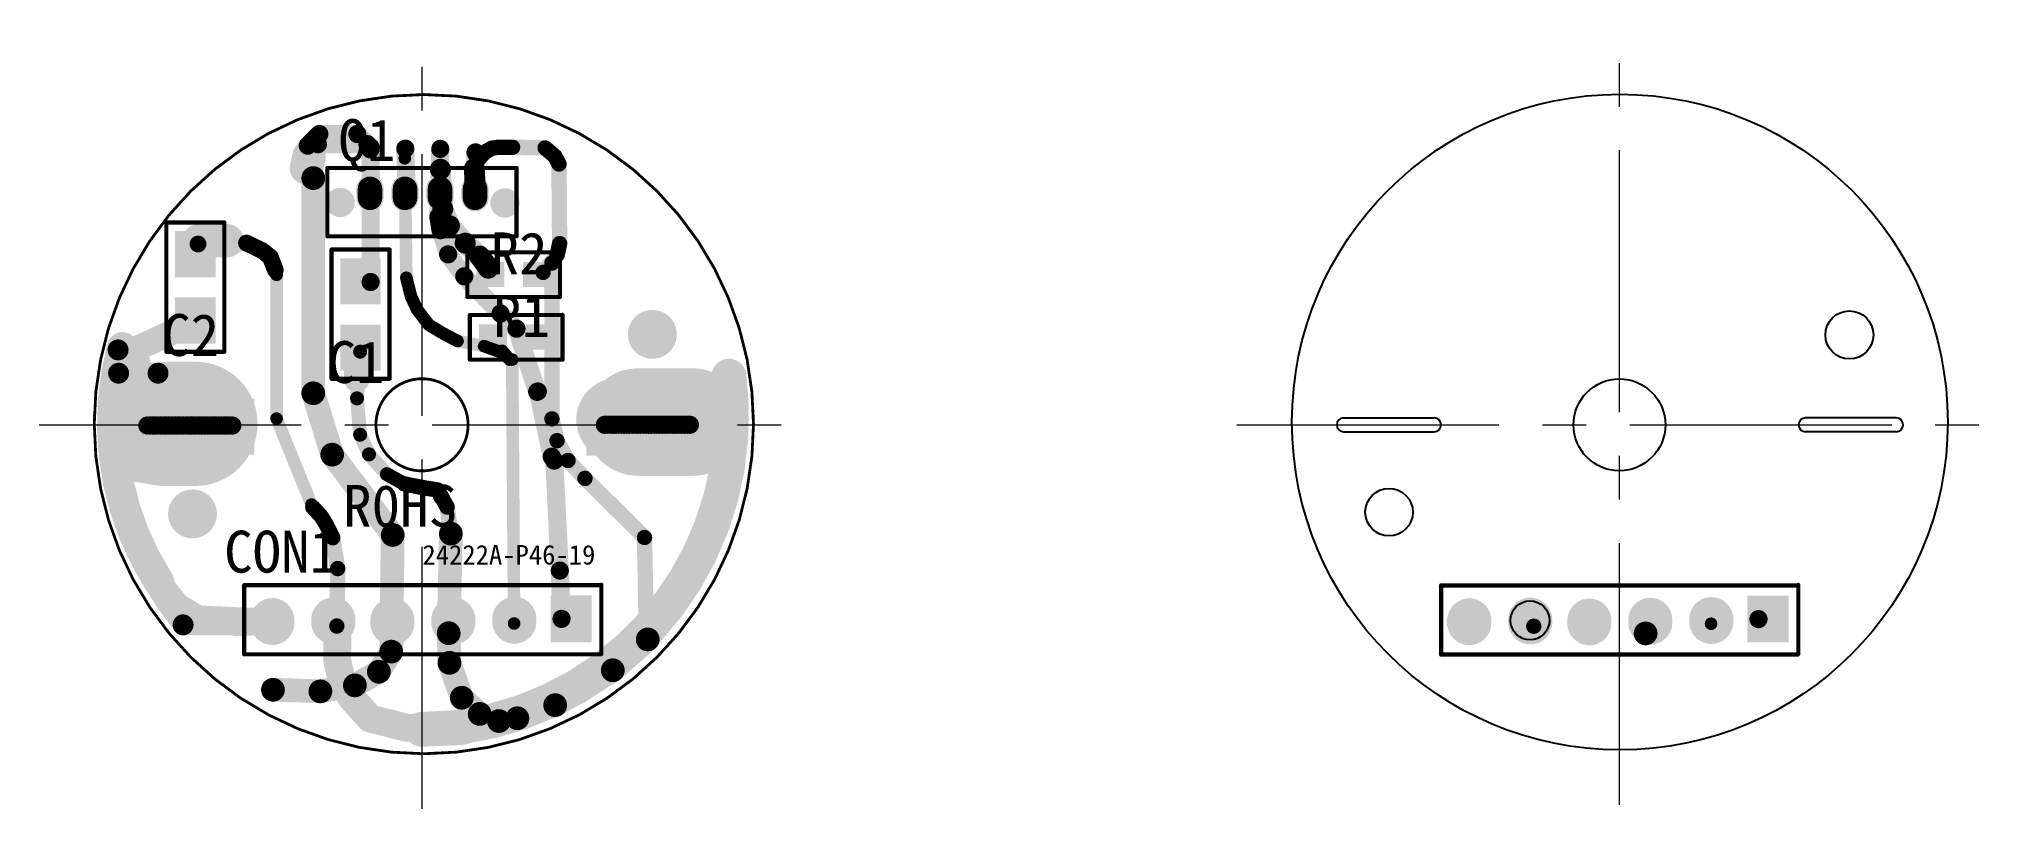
# Model space of a CAD drawing. Extents: x -1093 to 793, y -3218 to -1005.
# Drawn here: x -1092.9 to -1021.5, y -3217.8 to -3189.8 of the extents above; entities outside this region: 4.
import ezdxf

# ---------------------------------------------------------------- set-up
doc = ezdxf.new("R2010")
doc.units = 0
doc.linetypes.add('CENTER2', pattern=[28.575, 19.05, -3.175, 3.175, -3.175])
doc.layers.get('0').update_dxf_attribs({"linetype": 'CONTINUOUS'})
for name, color, linetype in [('BOTTOMLAYER', 5, 'CONTINUOUS'), ('BOTTOMSOLDER', 6, 'CONTINUOUS'), ('KEEPOUTLAYER', 6, 'CONTINUOUS'), ('MULTILAYER', 9, 'CONTINUOUS'), ('TOPLAYER', 1, 'CONTINUOUS'), ('TOPOVERLAY', 2, 'CONTINUOUS'), ('TOPPASTE', 8, 'CONTINUOUS'), ('TOPSOLDER', 216, 'CONTINUOUS')]:
    doc.layers.add(name, color=color, linetype=linetype)
doc.layers.add('cem', color=1, linetype='CENTER2', lineweight=9)
doc.layers.add('连续', color=7, linetype='CONTINUOUS', lineweight=25)
doc.styles.get("Standard").update_dxf_attribs({"font": 'SimSun.ttf', "height": 1})

msp = doc.modelspace()

# ---------------------------------------------------------------- texts
at = {"color": 7, "attachment_point": 1}
for s, insert, char_height, width in [('\\A1;', (-19.357, -1004.564), 3.5, 11.50452), ('\\A1;', (-19.576, -1009.446), 3.5, 11.50452), ('\\A1; ', (629.395, -2040.638), 1.25, 10.35489), ('\\A1; ', (792.778, -2065.637), 1.25, 10.35489)]:
    msp.add_mtext(s, dxfattribs=dict(at, insert=insert, char_height=char_height, width=width))
at = {"layer": 'TOPOVERLAY'}
for s, height, p in [('Q1', 1.524, (-1082.003, -3194.26)), ('R2', 1.524, (-1076.473, -3198.381)), ('R1', 1.524, (-1076.381, -3200.66)), ('C2', 1.524, (-1088.418, -3201.349)), ('C1', 1.524, (-1082.407, -3202.334)), ('R0HS', 1.524, (-1081.835, -3207.564)), ('CON1', 1.524, (-1086.164, -3209.229)), ('24222A-P46-19', 0.7112, (-1078.95, -3208.937))]:
    msp.add_text(s, height=height, dxfattribs=at).set_placement(p)

# ---------------------------------------------------------------- blocks, each defined once
blk = doc.blocks.new('R_96_1')
at = {"layer": 'TOPLAYER'}
for points in [[(-0.787, -0.686), (0.787, -0.686), (-0.787, 0.686), (0.787, 0.686)], [(1.626, -0.686), (3.2, -0.686), (1.626, 0.686), (3.2, 0.686)]]:
    blk.add_solid(points, dxfattribs=at)
at = {"layer": 'TOPOVERLAY', "const_width": 0.152}
for points in [[(-1.136, 1.053), (-1.136, -1.056)], [(-1.136, 1.053), (3.568, 1.053)], [(3.568, 1.053), (3.568, -1.056)], [(-1.136, -1.056), (3.568, -1.056)]]:
    blk.add_lwpolyline(points, dxfattribs=at)
at = {"layer": 'TOPOVERLAY', "const_width": 0.0762}
for points in [[(-1.174, 1.053, 1), (-1.098, 1.053, 1)], [(-1.174, 1.053, 1), (-1.098, 1.053, 1)], [(3.53, 1.053, 1), (3.606, 1.053, 1)], [(3.53, 1.053, 1), (3.606, 1.053, 1)], [(-1.174, -1.056, 1), (-1.098, -1.056, 1)], [(-1.174, -1.056, 1), (-1.098, -1.056, 1)], [(3.53, -1.056, 1), (3.606, -1.056, 1)], [(3.53, -1.056, 1), (3.606, -1.056, 1)]]:
    blk.add_lwpolyline(points, format="xyb", close=True, dxfattribs=at)
at = {"layer": 'TOPPASTE'}
for points in [[(-0.787, -0.686), (0.787, -0.686), (-0.787, 0.686), (0.787, 0.686)], [(1.626, -0.686), (3.2, -0.686), (1.626, 0.686), (3.2, 0.686)]]:
    blk.add_solid(points, dxfattribs=at)
at = {"layer": 'TOPSOLDER'}
for points in [[(-0.838, -0.737), (0.838, -0.737), (-0.838, 0.737), (0.838, 0.737)], [(1.575, -0.737), (3.251, -0.737), (1.575, 0.737), (3.251, 0.737)]]:
    blk.add_solid(points, dxfattribs=at)
blk = doc.blocks.new('R_66_2')
at = {"layer": 'TOPLAYER'}
for points in [[(-0.46, -0.409), (0.455, -0.409), (-0.46, 0.404), (0.455, 0.404)], [(1.236, -0.409), (2.15, -0.409), (1.236, 0.404), (2.15, 0.404)]]:
    blk.add_solid(points, dxfattribs=at)
at = {"layer": 'TOPOVERLAY', "const_width": 0.152}
for points in [[(-0.844, -0.822), (-0.844, 0.799)], [(-0.844, 0.799), (2.527, 0.799)], [(2.527, -0.822), (2.527, 0.805)], [(-0.844, -0.822), (2.527, -0.822)]]:
    blk.add_lwpolyline(points, dxfattribs=at)
at = {"layer": 'TOPOVERLAY', "const_width": 0.0762}
for points in [[(-0.882, 0.799, 1), (-0.806, 0.799, 1)], [(-0.882, 0.799, 1), (-0.806, 0.799, 1)], [(2.489, 0.805, 1), (2.565, 0.805, 1)], [(2.489, 0.799, 1), (2.565, 0.799, 1)], [(-0.882, -0.822, 1), (-0.806, -0.822, 1)], [(-0.882, -0.822, 1), (-0.806, -0.822, 1)], [(2.489, -0.822, 1), (2.565, -0.822, 1)], [(2.489, -0.822, 1), (2.565, -0.822, 1)]]:
    blk.add_lwpolyline(points, format="xyb", close=True, dxfattribs=at)
at = {"layer": 'TOPPASTE'}
for points in [[(-0.46, -0.409), (0.455, -0.409), (-0.46, 0.404), (0.455, 0.404)], [(1.236, -0.409), (2.15, -0.409), (1.236, 0.404), (2.15, 0.404)]]:
    blk.add_solid(points, dxfattribs=at)
at = {"layer": 'TOPSOLDER'}
for points in [[(-0.511, -0.46), (0.505, -0.46), (-0.511, 0.455), (0.505, 0.455)], [(1.185, -0.46), (2.201, -0.46), (1.185, 0.455), (2.201, 0.455)]]:
    blk.add_solid(points, dxfattribs=at)
blk = doc.blocks.new('101_3')
at = {"layer": 'BOTTOMSOLDER', "const_width": 1.602}
for points in [[(-0.377, 0.061), (-0.377, -0.039)], [(1.841, 0.086), (1.841, -0.014)], [(3.99, 0.055), (3.99, -0.045)], [(6.208, 0.081), (6.208, -0.019)], [(8.426, 0.106), (8.426, 0.006)]]:
    blk.add_lwpolyline(points, dxfattribs=at)
at = {"layer": 'BOTTOMSOLDER', "const_width": 0.801}
for points in [[(-0.777, 0.061, 1), (0.024, 0.061, 1)], [(-0.777, -0.039, 1), (0.024, -0.039, 1)], [(1.441, 0.086, 1), (2.241, 0.086, 1)], [(1.441, -0.014, 1), (2.241, -0.014, 1)], [(3.59, 0.055, 1), (4.39, 0.055, 1)], [(3.59, -0.045, 1), (4.39, -0.045, 1)], [(5.807, 0.081, 1), (6.608, 0.081, 1)], [(5.807, -0.019, 1), (6.608, -0.019, 1)], [(8.025, 0.106, 1), (8.826, 0.106, 1)], [(8.025, 0.006, 1), (8.826, 0.006, 1)]]:
    blk.add_lwpolyline(points, format="xyb", close=True, dxfattribs=at)
at = {"layer": 'BOTTOMSOLDER'}
blk.add_solid([(9.742, 0.96), (9.742, -0.742), (11.244, 0.96), (11.244, -0.742)], dxfattribs=at)
at = {"layer": 'MULTILAYER', "const_width": 1.5}
for points in [[(-0.377, 0.061), (-0.377, -0.039)], [(1.841, 0.086), (1.841, -0.014)], [(3.99, 0.055), (3.99, -0.045)], [(6.208, 0.081), (6.208, -0.019)], [(8.426, 0.106), (8.426, 0.006)]]:
    blk.add_lwpolyline(points, dxfattribs=at)
at = {"layer": 'MULTILAYER', "const_width": 0.75}
for points in [[(-0.752, 0.061, 1), (-0.002, 0.061, 1)], [(1.466, 0.086, 1), (2.216, 0.086, 1)], [(1.466, -0.014, 1), (2.216, -0.014, 1)], [(3.615, 0.055, 1), (4.365, 0.055, 1)], [(5.833, 0.081, 1), (6.583, 0.081, 1)], [(5.833, -0.019, 1), (6.583, -0.019, 1)], [(8.051, 0.106, 1), (8.801, 0.106, 1)], [(8.051, 0.006, 1), (8.801, 0.006, 1)], [(-0.752, -0.039, 1), (-0.002, -0.039, 1)], [(3.615, -0.045, 1), (4.365, -0.045, 1)]]:
    blk.add_lwpolyline(points, format="xyb", close=True, dxfattribs=at)
at = {"layer": 'MULTILAYER'}
blk.add_solid([(9.793, 0.909), (9.793, -0.691), (11.193, 0.909), (11.193, -0.691)], dxfattribs=at)
at = {"layer": 'TOPOVERLAY', "const_width": 0.152}
for points in [[(-1.4, -1.183), (-1.4, 1.331)], [(11.59, -1.162), (11.59, 1.352)]]:
    blk.add_lwpolyline(points, dxfattribs=at)
at = {"layer": 'TOPOVERLAY', "const_width": 0.0762}
for points in [[(-1.439, 1.331, 1), (-1.362, 1.331, 1)], [(11.552, 1.352, 1), (11.628, 1.352, 1)], [(-1.439, -1.183, 1), (-1.362, -1.183, 1)], [(11.552, -1.162, 1), (11.628, -1.162, 1)]]:
    blk.add_lwpolyline(points, format="xyb", close=True, dxfattribs=at)
at = {"layer": 'TOPSOLDER', "const_width": 1.602}
for points in [[(-0.377, 0.061), (-0.377, -0.039)], [(1.841, 0.086), (1.841, -0.014)], [(3.99, 0.055), (3.99, -0.045)], [(6.208, 0.081), (6.208, -0.019)], [(8.426, 0.106), (8.426, 0.006)]]:
    blk.add_lwpolyline(points, dxfattribs=at)
at = {"layer": 'TOPSOLDER', "const_width": 0.801}
for points in [[(-0.777, 0.061, 1), (0.024, 0.061, 1)], [(-0.777, -0.039, 1), (0.024, -0.039, 1)], [(1.441, 0.086, 1), (2.241, 0.086, 1)], [(1.441, -0.014, 1), (2.241, -0.014, 1)], [(3.59, 0.055, 1), (4.39, 0.055, 1)], [(3.59, -0.045, 1), (4.39, -0.045, 1)], [(5.807, 0.081, 1), (6.608, 0.081, 1)], [(5.807, -0.019, 1), (6.608, -0.019, 1)], [(8.025, 0.106, 1), (8.826, 0.106, 1)], [(8.025, 0.006, 1), (8.826, 0.006, 1)]]:
    blk.add_lwpolyline(points, format="xyb", close=True, dxfattribs=at)
at = {"layer": 'TOPSOLDER'}
blk.add_solid([(9.742, 0.96), (9.742, -0.742), (11.244, 0.96), (11.244, -0.742)], dxfattribs=at)
blk = doc.blocks.new('R_66_4')
at = {"layer": 'TOPLAYER'}
for points in [[(-0.46, -0.409), (0.455, -0.409), (-0.46, 0.404), (0.455, 0.404)], [(1.236, -0.409), (2.151, -0.409), (1.236, 0.404), (2.151, 0.404)]]:
    blk.add_solid(points, dxfattribs=at)
at = {"layer": 'TOPOVERLAY', "const_width": 0.152}
for points in [[(-0.844, -0.822), (-0.844, 0.799)], [(-0.844, 0.799), (2.527, 0.799)], [(2.527, -0.822), (2.527, 0.805)], [(-0.844, -0.822), (2.527, -0.822)]]:
    blk.add_lwpolyline(points, dxfattribs=at)
at = {"layer": 'TOPOVERLAY', "const_width": 0.0762}
for points in [[(-0.882, 0.799, 1), (-0.806, 0.799, 1)], [(-0.882, 0.799, 1), (-0.806, 0.799, 1)], [(2.489, 0.805, 1), (2.565, 0.805, 1)], [(2.489, 0.799, 1), (2.565, 0.799, 1)], [(-0.882, -0.822, 1), (-0.806, -0.822, 1)], [(-0.882, -0.822, 1), (-0.806, -0.822, 1)], [(2.489, -0.822, 1), (2.565, -0.822, 1)], [(2.489, -0.822, 1), (2.565, -0.822, 1)]]:
    blk.add_lwpolyline(points, format="xyb", close=True, dxfattribs=at)
at = {"layer": 'TOPPASTE'}
for points in [[(-0.46, -0.409), (0.455, -0.409), (-0.46, 0.404), (0.455, 0.404)], [(1.236, -0.409), (2.151, -0.409), (1.236, 0.404), (2.151, 0.404)]]:
    blk.add_solid(points, dxfattribs=at)
at = {"layer": 'TOPSOLDER'}
for points in [[(-0.511, -0.46), (0.505, -0.46), (-0.511, 0.455), (0.505, 0.455)], [(1.185, -0.46), (2.201, -0.46), (1.185, 0.455), (2.201, 0.455)]]:
    blk.add_solid(points, dxfattribs=at)
blk = doc.blocks.new('R_96_5')
at = {"layer": 'TOPLAYER'}
for points in [[(-0.787, -0.686), (0.787, -0.686), (-0.787, 0.686), (0.787, 0.686)], [(1.626, -0.686), (3.2, -0.686), (1.626, 0.686), (3.2, 0.686)]]:
    blk.add_solid(points, dxfattribs=at)
at = {"layer": 'TOPOVERLAY', "const_width": 0.152}
for points in [[(-1.136, 1.053), (-1.136, -1.056)], [(-1.136, 1.053), (3.568, 1.053)], [(3.568, 1.053), (3.568, -1.056)], [(-1.136, -1.056), (3.568, -1.056)]]:
    blk.add_lwpolyline(points, dxfattribs=at)
at = {"layer": 'TOPOVERLAY', "const_width": 0.0762}
for points in [[(-1.174, 1.053, 1), (-1.098, 1.053, 1)], [(-1.174, 1.053, 1), (-1.098, 1.053, 1)], [(3.53, 1.053, 1), (3.606, 1.053, 1)], [(3.53, 1.053, 1), (3.606, 1.053, 1)], [(-1.174, -1.056, 1), (-1.098, -1.056, 1)], [(-1.174, -1.056, 1), (-1.098, -1.056, 1)], [(3.53, -1.056, 1), (3.606, -1.056, 1)], [(3.53, -1.056, 1), (3.606, -1.056, 1)]]:
    blk.add_lwpolyline(points, format="xyb", close=True, dxfattribs=at)
at = {"layer": 'TOPPASTE'}
for points in [[(-0.787, -0.686), (0.787, -0.686), (-0.787, 0.686), (0.787, 0.686)], [(1.626, -0.686), (3.2, -0.686), (1.626, 0.686), (3.2, 0.686)]]:
    blk.add_solid(points, dxfattribs=at)
at = {"layer": 'TOPSOLDER'}
for points in [[(-0.838, -0.737), (0.838, -0.737), (-0.838, 0.737), (0.838, 0.737)], [(1.575, -0.737), (3.251, -0.737), (1.575, 0.737), (3.251, 0.737)]]:
    blk.add_solid(points, dxfattribs=at)
blk = doc.blocks.new('USB_6')
at = {"layer": 'BOTTOMSOLDER'}
for points, const_width in [([(-1.352, -0.333, 1), (-0.818, -0.333, 1)], 0.533), ([(-0.247, 0.165, 1), (0.249, 0.165, 1)], 0.495), ([(-0.247, -0.165, 1), (0.249, -0.165, 1)], 0.495), ([(1.027, 0.165, 1), (1.522, 0.165, 1)], 0.495), ([(1.027, -0.165, 1), (1.522, -0.165, 1)], 0.495), ([(2.3, 0.165, 1), (2.795, 0.165, 1)], 0.495), ([(2.3, -0.165, 1), (2.795, -0.165, 1)], 0.495), ([(3.573, 0.165, 1), (4.068, 0.165, 1)], 0.495), ([(3.573, -0.165, 1), (4.068, -0.165, 1)], 0.495), ([(4.641, -0.355, 1), (5.175, -0.355, 1)], 0.533)]:
    blk.add_lwpolyline(points, format="xyb", close=True, dxfattribs=dict(at, const_width=const_width))
at = {"layer": 'BOTTOMSOLDER', "const_width": 0.991}
for points in [[(0.001, 0.165), (0.001, -0.165)], [(1.274, 0.165), (1.274, -0.165)], [(2.547, 0.165), (2.547, -0.165)], [(3.821, 0.165), (3.821, -0.165)]]:
    blk.add_lwpolyline(points, dxfattribs=at)
at = {"layer": 'MULTILAYER'}
for points, const_width in [([(-1.326, -0.333, 1), (-0.844, -0.333, 1)], 0.483), ([(-0.221, 0.165, 1), (0.223, 0.165, 1)], 0.445), ([(-0.221, -0.165, 1), (0.223, -0.165, 1)], 0.445), ([(1.052, 0.165, 1), (1.496, 0.165, 1)], 0.445), ([(1.052, -0.165, 1), (1.496, -0.165, 1)], 0.445), ([(2.325, 0.165, 1), (2.77, 0.165, 1)], 0.445), ([(2.325, -0.165, 1), (2.77, -0.165, 1)], 0.445), ([(3.598, 0.165, 1), (4.043, 0.165, 1)], 0.445), ([(3.598, -0.165, 1), (4.043, -0.165, 1)], 0.445), ([(4.667, -0.355, 1), (5.149, -0.355, 1)], 0.483)]:
    blk.add_lwpolyline(points, format="xyb", close=True, dxfattribs=dict(at, const_width=const_width))
at = {"layer": 'MULTILAYER', "const_width": 0.889}
for points in [[(0.001, 0.165), (0.001, -0.165)], [(1.274, 0.165), (1.274, -0.165)], [(2.547, 0.165), (2.547, -0.165)], [(3.821, 0.165), (3.821, -0.165)]]:
    blk.add_lwpolyline(points, dxfattribs=at)
at = {"layer": 'TOPOVERLAY', "const_width": 0.152}
for points in [[(-1.55, 0.921), (5.329, 0.921)], [(-1.55, -1.566), (-1.55, 0.921)], [(5.329, -1.566), (5.329, 0.921)], [(-1.55, -1.566), (5.329, -1.566)]]:
    blk.add_lwpolyline(points, dxfattribs=at)
at = {"layer": 'TOPOVERLAY', "const_width": 0.0762}
for points in [[(-1.589, 0.921, 1), (-1.512, 0.921, 1)], [(-1.589, 0.921, 1), (-1.512, 0.921, 1)], [(5.291, 0.921, 1), (5.367, 0.921, 1)], [(5.291, 0.921, 1), (5.367, 0.921, 1)], [(-1.589, -1.566, 1), (-1.512, -1.566, 1)], [(-1.589, -1.566, 1), (-1.512, -1.566, 1)], [(5.291, -1.566, 1), (5.367, -1.566, 1)], [(5.291, -1.566, 1), (5.367, -1.566, 1)]]:
    blk.add_lwpolyline(points, format="xyb", close=True, dxfattribs=at)
at = {"layer": 'TOPSOLDER'}
for points, const_width in [([(-1.352, -0.333, 1), (-0.818, -0.333, 1)], 0.533), ([(-0.247, 0.165, 1), (0.249, 0.165, 1)], 0.495), ([(-0.247, -0.165, 1), (0.249, -0.165, 1)], 0.495), ([(1.027, 0.165, 1), (1.522, 0.165, 1)], 0.495), ([(1.027, -0.165, 1), (1.522, -0.165, 1)], 0.495), ([(2.3, 0.165, 1), (2.795, 0.165, 1)], 0.495), ([(2.3, -0.165, 1), (2.795, -0.165, 1)], 0.495), ([(3.573, 0.165, 1), (4.068, 0.165, 1)], 0.495), ([(3.573, -0.165, 1), (4.068, -0.165, 1)], 0.495), ([(4.641, -0.355, 1), (5.175, -0.355, 1)], 0.533)]:
    blk.add_lwpolyline(points, format="xyb", close=True, dxfattribs=dict(at, const_width=const_width))
at = {"layer": 'TOPSOLDER', "const_width": 0.991}
for points in [[(0.001, 0.165), (0.001, -0.165)], [(1.274, 0.165), (1.274, -0.165)], [(2.547, 0.165), (2.547, -0.165)], [(3.821, 0.165), (3.821, -0.165)]]:
    blk.add_lwpolyline(points, dxfattribs=at)

# ---------------------------------------------------------------- linework, layer by layer
for p, q in [((-1045.447, -3203.605), (-1042.147, -3203.605)), ((-1025.347, -3203.605), (-1028.647, -3203.605)), ((-1045.447, -3204.105), (-1042.147, -3204.105)), ((-1025.347, -3204.105), (-1028.647, -3204.105))]:
    msp.add_line(p, q)
for centre, start, end in [((-1045.447, -3203.855), 90, 270), ((-1042.147, -3203.855), 270, 90), ((-1028.647, -3203.855), 90, 270), ((-1025.347, -3203.855), 270, 90)]:
    msp.add_arc(centre, 0.25, start, end)
at = {"layer": 'BOTTOMLAYER'}
for points, const_width in [([(-1080.842, -3193.838), (-1080.821, -3195.288)], 0.66), ([(-1079.572, -3193.806), (-1079.529, -3195.267)], 0.66), ([(-1078.333, -3195.214), (-1078.302, -3193.817)], 0.66), ([(-1077.053, -3195.256), (-1077.021, -3193.944)], 0.66), ([(-1078.381, -3195.283), (-1078.371, -3196.288)], 0.66), ([(-1078.371, -3196.288), (-1078.291, -3196.775)], 0.66), ([(-1078.291, -3196.775), (-1078.016, -3197.653)], 0.66), ([(-1078.016, -3197.653), (-1077.429, -3198.452)], 0.66), ([(-1077.429, -3198.452), (-1076.111, -3199.807)], 0.66), ([(-1076.111, -3199.807), (-1075.529, -3200.357)], 0.66), ([(-1075.529, -3200.357), (-1074.777, -3202.654)], 0.66), ([(-1088.864, -3203.934), (-1086.853, -3203.871)], 3.607), ([(-1071.105, -3203.755), (-1069.126, -3203.755)], 3.912), ([(-1074.754, -3202.642), (-1074.246, -3205.013)], 0.66), ([(-1074.155, -3205.156), (-1073.954, -3209.156)], 0.66), ([(-1074.246, -3205.062), (-1074.246, -3205.013)], 0.254), ([(-1088.398, -3209.835), (-1087.89, -3210.48)], 1.016), ([(-1073.954, -3209.156), (-1073.891, -3210.913)], 0.66), ([(-1087.89, -3210.48), (-1087.112, -3210.935)], 1.016), ([(-1087.112, -3210.935), (-1085.244, -3211.015)], 1.016), ([(-1085.729, -3211.036), (-1085.244, -3211.015)], 1.016), ([(-1082.054, -3212.396), (-1082.038, -3211.025)], 1.016), ([(-1082.054, -3212.396), (-1081.889, -3213.153)], 1.016), ([(-1081.889, -3213.153), (-1081.514, -3213.803)], 1.016), ([(-1081.514, -3213.803), (-1080.858, -3214.534)], 1.016), ([(-1080.858, -3214.534), (-1079.535, -3214.872)], 1.016), ([(-1079.535, -3214.872), (-1078.524, -3214.92)], 1.016), ([(-1078.968, -3214.931), (-1077.513, -3214.862)], 1.27)]:
    msp.add_lwpolyline(points, dxfattribs=dict(at, const_width=const_width))
for points, const_width in [([(-1081.007, -3193.838, 1), (-1080.677, -3193.838, 1)], 0.33), ([(-1079.737, -3193.806, 1), (-1079.407, -3193.806, 1)], 0.33), ([(-1078.467, -3193.817, 1), (-1078.137, -3193.817, 1)], 0.33), ([(-1077.186, -3193.944, 1), (-1076.856, -3193.944, 1)], 0.33), ([(-1080.986, -3195.288, 1), (-1080.655, -3195.288, 1)], 0.33), ([(-1079.695, -3195.267, 1), (-1079.364, -3195.267, 1)], 0.33), ([(-1078.546, -3195.283, 1), (-1078.216, -3195.283, 1)], 0.33), ([(-1078.499, -3195.214, 1), (-1078.168, -3195.214, 1)], 0.33), ([(-1077.218, -3195.256, 1), (-1076.888, -3195.256, 1)], 0.33), ([(-1078.536, -3196.288, 1), (-1078.205, -3196.288, 1)], 0.33), ([(-1078.536, -3196.288, 1), (-1078.205, -3196.288, 1)], 0.33), ([(-1078.456, -3196.775, 1), (-1078.126, -3196.775, 1)], 0.33), ([(-1078.456, -3196.775, 1), (-1078.126, -3196.775, 1)], 0.33), ([(-1078.181, -3197.653, 1), (-1077.851, -3197.653, 1)], 0.33), ([(-1078.181, -3197.653, 1), (-1077.851, -3197.653, 1)], 0.33), ([(-1077.594, -3198.452, 1), (-1077.264, -3198.452, 1)], 0.33), ([(-1077.594, -3198.452, 1), (-1077.264, -3198.452, 1)], 0.33), ([(-1076.276, -3199.807, 1), (-1075.946, -3199.807, 1)], 0.33), ([(-1076.276, -3199.807, 1), (-1075.946, -3199.807, 1)], 0.33), ([(-1075.694, -3200.357, 1), (-1075.364, -3200.357, 1)], 0.33), ([(-1075.694, -3200.357, 1), (-1075.364, -3200.357, 1)], 0.33), ([(-1090.147, -3201.041, 1), (-1089.589, -3201.041, 1)], 0.559), ([(-1068.119, -3202.085, 1), (-1067.484, -3202.085, 1)], 0.635), ([(-1089.766, -3203.934, 1), (-1087.962, -3203.934, 1)], 1.803), ([(-1087.755, -3203.871, 1), (-1085.951, -3203.871, 1)], 1.803), ([(-1072.083, -3203.755, 1), (-1070.127, -3203.755, 1)], 1.956), ([(-1070.104, -3203.755, 1), (-1068.148, -3203.755, 1)], 1.956), ([(-1074.943, -3202.654, 1), (-1074.612, -3202.654, 1)], 0.33), ([(-1074.92, -3202.642, 1), (-1074.589, -3202.642, 1)], 0.33), ([(-1074.412, -3205.013, 1), (-1074.081, -3205.013, 1)], 0.33), ([(-1074.32, -3205.156, 1), (-1073.99, -3205.156, 1)], 0.33), ([(-1074.31, -3205.013, 1), (-1074.183, -3205.013, 1)], 0.127), ([(-1074.31, -3205.062, 1), (-1074.183, -3205.062, 1)], 0.127), ([(-1088.817, -3209.563, 1), (-1088.258, -3209.563, 1)], 0.559), ([(-1088.652, -3209.835, 1), (-1088.144, -3209.835, 1)], 0.508), ([(-1074.119, -3209.156, 1), (-1073.789, -3209.156, 1)], 0.33), ([(-1074.119, -3209.156, 1), (-1073.789, -3209.156, 1)], 0.33), ([(-1088.144, -3210.48, 1), (-1087.636, -3210.48, 1)], 0.508), ([(-1088.144, -3210.48, 1), (-1087.636, -3210.48, 1)], 0.508), ([(-1087.366, -3210.935, 1), (-1086.858, -3210.935, 1)], 0.508), ([(-1087.366, -3210.935, 1), (-1086.858, -3210.935, 1)], 0.508), ([(-1085.983, -3211.036, 1), (-1085.475, -3211.036, 1)], 0.508), ([(-1085.498, -3211.015, 1), (-1084.99, -3211.015, 1)], 0.508), ([(-1085.498, -3211.015, 1), (-1084.99, -3211.015, 1)], 0.508), ([(-1082.292, -3211.025, 1), (-1081.784, -3211.025, 1)], 0.508), ([(-1074.056, -3210.913, 1), (-1073.725, -3210.913, 1)], 0.33), ([(-1038.756, -3211.034, 1), (-1038.248, -3211.034, 1)], 0.508), ([(-1030.52, -3210.922, 1), (-1030.189, -3210.922, 1)], 0.33), ([(-1082.308, -3212.396, 1), (-1081.8, -3212.396, 1)], 0.508), ([(-1082.308, -3212.396, 1), (-1081.8, -3212.396, 1)], 0.508), ([(-1082.143, -3213.153, 1), (-1081.635, -3213.153, 1)], 0.508), ([(-1082.143, -3213.153, 1), (-1081.635, -3213.153, 1)], 0.508), ([(-1081.768, -3213.803, 1), (-1081.26, -3213.803, 1)], 0.508), ([(-1081.768, -3213.803, 1), (-1081.26, -3213.803, 1)], 0.508), ([(-1081.112, -3214.534, 1), (-1080.604, -3214.534, 1)], 0.508), ([(-1081.112, -3214.534, 1), (-1080.604, -3214.534, 1)], 0.508), ([(-1079.789, -3214.872, 1), (-1079.281, -3214.872, 1)], 0.508), ([(-1079.789, -3214.872, 1), (-1079.281, -3214.872, 1)], 0.508), ([(-1079.286, -3214.931, 1), (-1078.651, -3214.931, 1)], 0.635), ([(-1078.778, -3214.92, 1), (-1078.27, -3214.92, 1)], 0.508), ([(-1077.831, -3214.862, 1), (-1077.196, -3214.862, 1)], 0.635), ([(-1077.828, -3214.837, 1), (-1077.193, -3214.837, 1)], 0.635)]:
    msp.add_lwpolyline(points, format="xyb", close=True, dxfattribs=dict(at, const_width=const_width))
for points, const_width in [([(-1088.537, -3209.563, -0.211143), (-1089.868, -3201.041)], 1.118), ([(-1067.801, -3202.085, -0.410563), (-1077.511, -3214.837)], 1.27)]:
    msp.add_lwpolyline(points, format="xyb", dxfattribs=dict(at, const_width=const_width))
at = {"layer": 'BOTTOMSOLDER'}
for points, const_width in [([(-1071.031, -3200.564, 1), (-1070.142, -3200.564, 1)], 0.889), ([(-1089.122, -3203.879, 1), (-1088.792, -3203.879, 1)], 0.33), ([(-1089.022, -3203.879, 1), (-1088.692, -3203.879, 1)], 0.33), ([(-1088.923, -3203.879, 1), (-1088.592, -3203.879, 1)], 0.33), ([(-1088.823, -3203.879, 1), (-1088.493, -3203.879, 1)], 0.33), ([(-1088.723, -3203.879, 1), (-1088.393, -3203.879, 1)], 0.33), ([(-1088.623, -3203.879, 1), (-1088.293, -3203.879, 1)], 0.33), ([(-1088.524, -3203.879, 1), (-1088.193, -3203.879, 1)], 0.33), ([(-1088.424, -3203.879, 1), (-1088.094, -3203.879, 1)], 0.33), ([(-1088.324, -3203.879, 1), (-1087.994, -3203.879, 1)], 0.33), ([(-1088.224, -3203.879, 1), (-1087.894, -3203.879, 1)], 0.33), ([(-1088.125, -3203.879, 1), (-1087.794, -3203.879, 1)], 0.33), ([(-1088.025, -3203.879, 1), (-1087.695, -3203.879, 1)], 0.33), ([(-1087.925, -3203.879, 1), (-1087.595, -3203.879, 1)], 0.33), ([(-1087.825, -3203.879, 1), (-1087.495, -3203.879, 1)], 0.33), ([(-1087.725, -3203.879, 1), (-1087.395, -3203.879, 1)], 0.33), ([(-1087.626, -3203.879, 1), (-1087.295, -3203.879, 1)], 0.33), ([(-1087.526, -3203.879, 1), (-1087.196, -3203.879, 1)], 0.33), ([(-1087.426, -3203.879, 1), (-1087.096, -3203.879, 1)], 0.33), ([(-1087.326, -3203.879, 1), (-1086.996, -3203.879, 1)], 0.33), ([(-1087.227, -3203.879, 1), (-1086.896, -3203.879, 1)], 0.33), ([(-1087.127, -3203.879, 1), (-1086.797, -3203.879, 1)], 0.33), ([(-1087.027, -3203.879, 1), (-1086.697, -3203.879, 1)], 0.33), ([(-1086.927, -3203.879, 1), (-1086.597, -3203.879, 1)], 0.33), ([(-1086.827, -3203.879, 1), (-1086.497, -3203.879, 1)], 0.33), ([(-1086.728, -3203.879, 1), (-1086.397, -3203.879, 1)], 0.33), ([(-1086.628, -3203.879, 1), (-1086.298, -3203.879, 1)], 0.33), ([(-1086.528, -3203.879, 1), (-1086.198, -3203.879, 1)], 0.33), ([(-1086.428, -3203.879, 1), (-1086.098, -3203.879, 1)], 0.33), ([(-1086.329, -3203.879, 1), (-1085.998, -3203.879, 1)], 0.33), ([(-1086.229, -3203.879, 1), (-1085.899, -3203.879, 1)], 0.33), ([(-1086.129, -3203.879, 1), (-1085.799, -3203.879, 1)], 0.33), ([(-1086.029, -3203.879, 1), (-1085.699, -3203.879, 1)], 0.33), ([(-1072.48, -3203.853, 1), (-1072.15, -3203.853, 1)], 0.33), ([(-1072.38, -3203.853, 1), (-1072.05, -3203.853, 1)], 0.33), ([(-1072.28, -3203.853, 1), (-1071.95, -3203.853, 1)], 0.33), ([(-1072.181, -3203.853, 1), (-1071.85, -3203.853, 1)], 0.33), ([(-1072.081, -3203.853, 1), (-1071.751, -3203.853, 1)], 0.33), ([(-1071.981, -3203.853, 1), (-1071.651, -3203.853, 1)], 0.33), ([(-1071.881, -3203.853, 1), (-1071.551, -3203.853, 1)], 0.33), ([(-1071.782, -3203.853, 1), (-1071.451, -3203.853, 1)], 0.33), ([(-1071.682, -3203.853, 1), (-1071.352, -3203.853, 1)], 0.33), ([(-1071.582, -3203.853, 1), (-1071.252, -3203.853, 1)], 0.33), ([(-1071.482, -3203.853, 1), (-1071.152, -3203.853, 1)], 0.33), ([(-1071.382, -3203.853, 1), (-1071.052, -3203.853, 1)], 0.33), ([(-1071.283, -3203.853, 1), (-1070.952, -3203.853, 1)], 0.33), ([(-1071.183, -3203.853, 1), (-1070.853, -3203.853, 1)], 0.33), ([(-1071.083, -3203.853, 1), (-1070.753, -3203.853, 1)], 0.33), ([(-1070.983, -3203.853, 1), (-1070.653, -3203.853, 1)], 0.33), ([(-1070.884, -3203.853, 1), (-1070.553, -3203.853, 1)], 0.33), ([(-1070.784, -3203.853, 1), (-1070.454, -3203.853, 1)], 0.33), ([(-1070.684, -3203.853, 1), (-1070.354, -3203.853, 1)], 0.33), ([(-1070.584, -3203.853, 1), (-1070.254, -3203.853, 1)], 0.33), ([(-1070.484, -3203.853, 1), (-1070.154, -3203.853, 1)], 0.33), ([(-1070.385, -3203.853, 1), (-1070.054, -3203.853, 1)], 0.33), ([(-1070.285, -3203.853, 1), (-1069.955, -3203.853, 1)], 0.33), ([(-1070.185, -3203.853, 1), (-1069.855, -3203.853, 1)], 0.33), ([(-1070.085, -3203.853, 1), (-1069.755, -3203.853, 1)], 0.33), ([(-1069.986, -3203.853, 1), (-1069.655, -3203.853, 1)], 0.33), ([(-1069.886, -3203.853, 1), (-1069.556, -3203.853, 1)], 0.33), ([(-1069.786, -3203.853, 1), (-1069.456, -3203.853, 1)], 0.33), ([(-1069.686, -3203.853, 1), (-1069.356, -3203.853, 1)], 0.33), ([(-1069.587, -3203.853, 1), (-1069.256, -3203.853, 1)], 0.33), ([(-1069.487, -3203.853, 1), (-1069.157, -3203.853, 1)], 0.33), ([(-1069.387, -3203.853, 1), (-1069.057, -3203.853, 1)], 0.33), ([(-1087.758, -3207.094, 1), (-1086.869, -3207.094, 1)], 0.889)]:
    msp.add_lwpolyline(points, format="xyb", close=True, dxfattribs=dict(at, const_width=const_width))
for points in [[(-1085.07, -3204.94), (-1085.07, -3202.908), (-1089.896, -3204.94), (-1089.896, -3202.908)], [(-1068.168, -3204.977), (-1068.168, -3202.945), (-1072.994, -3204.977), (-1072.994, -3202.945)]]:
    msp.add_solid(points, dxfattribs=at)
at = {"layer": 'cem', "ltscale": 0.5}
for p, q in [((-1078.965, -3217.819), (-1078.965, -3189.842)), ((-1035.413, -3217.682), (-1035.413, -3189.83)), ((-1092.887, -3203.855), (-1064.909, -3203.855)), ((-1049.323, -3203.855), (-1021.471, -3203.855))]:
    msp.add_line(p, q, dxfattribs=at)
at = {"layer": 'KEEPOUTLAYER'}
for points, const_width in [([(-1066.909, -3203.83, 1), (-1090.887, -3203.83, 1)], 0.102), ([(-1077.289, -3203.855, 1), (-1080.642, -3203.855, 1)], 0.102), ([(-1090.912, -3203.526, 1), (-1090.862, -3203.526, 1)], 0.05), ([(-1066.934, -3203.526, 1), (-1066.884, -3203.526, 1)], 0.05), ([(-1090.912, -3203.83, 1), (-1090.862, -3203.83, 1)], 0.0508), ([(-1080.667, -3203.855, 1), (-1080.616, -3203.855, 1)], 0.0508), ([(-1077.314, -3203.855, 1), (-1077.264, -3203.855, 1)], 0.0508), ([(-1066.935, -3203.83, 1), (-1066.884, -3203.83, 1)], 0.0508)]:
    msp.add_lwpolyline(points, format="xyb", close=True, dxfattribs=dict(at, const_width=const_width))
at = {"layer": 'MULTILAYER'}
for points, const_width in [([(-1071.006, -3200.564, 1), (-1070.167, -3200.564, 1)], 0.838), ([(-1089.097, -3203.879, 1), (-1088.817, -3203.879, 1)], 0.279), ([(-1088.997, -3203.879, 1), (-1088.718, -3203.879, 1)], 0.279), ([(-1088.897, -3203.879, 1), (-1088.618, -3203.879, 1)], 0.279), ([(-1088.798, -3203.879, 1), (-1088.518, -3203.879, 1)], 0.279), ([(-1088.698, -3203.879, 1), (-1088.418, -3203.879, 1)], 0.279), ([(-1088.598, -3203.879, 1), (-1088.319, -3203.879, 1)], 0.279), ([(-1088.498, -3203.879, 1), (-1088.219, -3203.879, 1)], 0.279), ([(-1088.398, -3203.879, 1), (-1088.119, -3203.879, 1)], 0.279), ([(-1088.299, -3203.879, 1), (-1088.019, -3203.879, 1)], 0.279), ([(-1088.199, -3203.879, 1), (-1087.919, -3203.879, 1)], 0.279), ([(-1088.099, -3203.879, 1), (-1087.82, -3203.879, 1)], 0.279), ([(-1087.999, -3203.879, 1), (-1087.72, -3203.879, 1)], 0.279), ([(-1087.9, -3203.879, 1), (-1087.62, -3203.879, 1)], 0.279), ([(-1087.8, -3203.879, 1), (-1087.52, -3203.879, 1)], 0.279), ([(-1087.7, -3203.879, 1), (-1087.421, -3203.879, 1)], 0.279), ([(-1087.6, -3203.879, 1), (-1087.321, -3203.879, 1)], 0.279), ([(-1087.5, -3203.879, 1), (-1087.221, -3203.879, 1)], 0.279), ([(-1087.401, -3203.879, 1), (-1087.121, -3203.879, 1)], 0.279), ([(-1087.301, -3203.879, 1), (-1087.022, -3203.879, 1)], 0.279), ([(-1087.201, -3203.879, 1), (-1086.922, -3203.879, 1)], 0.279), ([(-1087.101, -3203.879, 1), (-1086.822, -3203.879, 1)], 0.279), ([(-1087.002, -3203.879, 1), (-1086.722, -3203.879, 1)], 0.279), ([(-1086.902, -3203.879, 1), (-1086.622, -3203.879, 1)], 0.279), ([(-1086.802, -3203.879, 1), (-1086.523, -3203.879, 1)], 0.279), ([(-1086.702, -3203.879, 1), (-1086.423, -3203.879, 1)], 0.279), ([(-1086.602, -3203.879, 1), (-1086.323, -3203.879, 1)], 0.279), ([(-1086.503, -3203.879, 1), (-1086.223, -3203.879, 1)], 0.279), ([(-1086.403, -3203.879, 1), (-1086.124, -3203.879, 1)], 0.279), ([(-1086.303, -3203.879, 1), (-1086.024, -3203.879, 1)], 0.279), ([(-1086.203, -3203.879, 1), (-1085.924, -3203.879, 1)], 0.279), ([(-1086.104, -3203.879, 1), (-1085.824, -3203.879, 1)], 0.279), ([(-1086.004, -3203.879, 1), (-1085.724, -3203.879, 1)], 0.279), ([(-1072.455, -3203.853, 1), (-1072.175, -3203.853, 1)], 0.279), ([(-1072.355, -3203.853, 1), (-1072.075, -3203.853, 1)], 0.279), ([(-1072.255, -3203.853, 1), (-1071.976, -3203.853, 1)], 0.279), ([(-1072.155, -3203.853, 1), (-1071.876, -3203.853, 1)], 0.279), ([(-1072.055, -3203.853, 1), (-1071.776, -3203.853, 1)], 0.279), ([(-1071.956, -3203.853, 1), (-1071.676, -3203.853, 1)], 0.279), ([(-1071.856, -3203.853, 1), (-1071.577, -3203.853, 1)], 0.279), ([(-1071.756, -3203.853, 1), (-1071.477, -3203.853, 1)], 0.279), ([(-1071.656, -3203.853, 1), (-1071.377, -3203.853, 1)], 0.279), ([(-1071.557, -3203.853, 1), (-1071.277, -3203.853, 1)], 0.279), ([(-1071.457, -3203.853, 1), (-1071.177, -3203.853, 1)], 0.279), ([(-1071.357, -3203.853, 1), (-1071.078, -3203.853, 1)], 0.279), ([(-1071.257, -3203.853, 1), (-1070.978, -3203.853, 1)], 0.279), ([(-1071.157, -3203.853, 1), (-1070.878, -3203.853, 1)], 0.279), ([(-1071.058, -3203.853, 1), (-1070.778, -3203.853, 1)], 0.279), ([(-1070.958, -3203.853, 1), (-1070.679, -3203.853, 1)], 0.279), ([(-1070.858, -3203.853, 1), (-1070.579, -3203.853, 1)], 0.279), ([(-1070.758, -3203.853, 1), (-1070.479, -3203.853, 1)], 0.279), ([(-1070.659, -3203.853, 1), (-1070.379, -3203.853, 1)], 0.279), ([(-1070.559, -3203.853, 1), (-1070.279, -3203.853, 1)], 0.279), ([(-1070.459, -3203.853, 1), (-1070.18, -3203.853, 1)], 0.279), ([(-1070.359, -3203.853, 1), (-1070.08, -3203.853, 1)], 0.279), ([(-1070.26, -3203.853, 1), (-1069.98, -3203.853, 1)], 0.279), ([(-1070.16, -3203.853, 1), (-1069.88, -3203.853, 1)], 0.279), ([(-1070.06, -3203.853, 1), (-1069.781, -3203.853, 1)], 0.279), ([(-1069.96, -3203.853, 1), (-1069.681, -3203.853, 1)], 0.279), ([(-1069.86, -3203.853, 1), (-1069.581, -3203.853, 1)], 0.279), ([(-1069.761, -3203.853, 1), (-1069.481, -3203.853, 1)], 0.279), ([(-1069.661, -3203.853, 1), (-1069.381, -3203.853, 1)], 0.279), ([(-1069.561, -3203.853, 1), (-1069.282, -3203.853, 1)], 0.279), ([(-1069.461, -3203.853, 1), (-1069.182, -3203.853, 1)], 0.279), ([(-1069.362, -3203.853, 1), (-1069.082, -3203.853, 1)], 0.279), ([(-1087.733, -3207.094, 1), (-1086.894, -3207.094, 1)], 0.838)]:
    msp.add_lwpolyline(points, format="xyb", close=True, dxfattribs=dict(at, const_width=const_width))
for points in [[(-1085.121, -3204.889), (-1085.121, -3202.959), (-1089.845, -3204.889), (-1089.845, -3202.959)], [(-1068.219, -3204.926), (-1068.219, -3202.996), (-1072.943, -3204.926), (-1072.943, -3202.996)]]:
    msp.add_solid(points, dxfattribs=at)
at = {"layer": 'TOPLAYER'}
for points, const_width in [([(-1083.122, -3193.7), (-1082.699, -3193.277)], 0.66), ([(-1082.699, -3193.277), (-1081.318, -3193.277)], 0.66), ([(-1081.318, -3193.277), (-1080.836, -3193.759)], 0.66), ([(-1083.17, -3194.505), (-1083.075, -3194.097)], 1.219), ([(-1082.752, -3193.647), (-1080.953, -3193.647)], 0.66), ([(-1080.836, -3198.659), (-1080.836, -3193.759)], 0.66), ([(-1076.929, -3194.206), (-1076.661, -3193.925)], 0.559), ([(-1076.661, -3193.925), (-1076.428, -3193.793)], 0.559), ([(-1076.428, -3193.793), (-1076.169, -3193.756)], 0.559), ([(-1076.169, -3193.756), (-1075.672, -3193.759)], 0.559), ([(-1075.672, -3193.759), (-1074.486, -3193.782)], 0.559), ([(-1074.486, -3193.782), (-1074.129, -3194.092)], 0.559), ([(-1079.593, -3194.161), (-1079.535, -3198.505)], 0.457), ([(-1078.296, -3194.558), (-1078.212, -3195.997)], 0.762), ([(-1077.058, -3194.536), (-1077.04, -3195.153)], 0.762), ([(-1077.058, -3194.536), (-1076.929, -3194.206)], 0.559), ([(-1074.129, -3194.092), (-1073.984, -3194.367)], 0.559), ([(-1073.984, -3194.367), (-1073.96, -3197.264)], 0.559), ([(-1082.921, -3202.707), (-1082.921, -3194.88)], 0.864), ([(-1078.212, -3195.997), (-1077.968, -3196.611)], 0.762), ([(-1087.07, -3197.156), (-1086.059, -3197.156)], 1.219), ([(-1077.968, -3196.611), (-1077.397, -3197.246)], 0.762), ([(-1087.112, -3197.278), (-1085.35, -3197.241)], 0.61), ([(-1085.35, -3197.241), (-1084.784, -3197.516)], 0.61), ([(-1084.784, -3197.516), (-1084.482, -3197.754)], 0.61), ([(-1077.397, -3197.246), (-1076.873, -3197.717)], 0.762), ([(-1074.05, -3197.674), (-1073.96, -3197.264)], 0.559), ([(-1084.482, -3197.754), (-1084.302, -3198.219)], 0.61), ([(-1076.873, -3197.717), (-1076.603, -3198.077)], 0.762), ([(-1076.603, -3198.077), (-1076.555, -3198.156)], 0.762), ([(-1074.561, -3198.309), (-1074.05, -3197.674)], 0.559), ([(-1074.24, -3203.638), (-1074.24, -3197.971)], 0.559), ([(-1084.255, -3203.628), (-1084.255, -3198.399)], 0.457), ([(-1079.535, -3198.505), (-1079.365, -3199.188)], 0.457), ([(-1079.365, -3199.188), (-1079.148, -3199.654)], 0.457), ([(-1079.148, -3199.654), (-1078.714, -3200.22)], 0.457), ([(-1089.822, -3201.305), (-1087.218, -3200.098)], 0.914), ([(-1078.714, -3200.22), (-1078.217, -3200.521)], 0.457), ([(-1078.217, -3200.521), (-1077.672, -3200.807)], 0.457), ([(-1077.672, -3200.807), (-1076.709, -3200.992)], 0.457), ([(-1076.709, -3200.992), (-1076.058, -3201.225)], 0.457), ([(-1088.202, -3203.818), (-1087.208, -3203.818)], 4.521), ([(-1089.351, -3201.432), (-1089.234, -3201.86)], 0.914), ([(-1081.368, -3201.434), (-1081.336, -3202.209)], 0.914), ([(-1081.329, -3202.892), (-1081.217, -3201.193)], 0.508), ([(-1076.052, -3201.165), (-1075.782, -3201.482)], 0.457), ([(-1075.684, -3201.482), (-1075.616, -3211.082)], 0.457), ([(-1090.002, -3201.977), (-1088.568, -3201.977)], 0.762), ([(-1082.921, -3202.707), (-1082.233, -3204.94)], 0.864), ([(-1071.83, -3203.67), (-1068.75, -3203.67)], 3.048), ([(-1081.329, -3202.892), (-1081.217, -3204.215)], 0.508), ([(-1084.255, -3203.628), (-1082.985, -3206.755)], 0.457), ([(-1074.24, -3203.638), (-1074.055, -3204.432)], 0.559), ([(-1081.217, -3204.215), (-1080.895, -3204.929)], 0.508), ([(-1074.055, -3204.432), (-1073.656, -3205.152)], 0.559), ([(-1089.478, -3205.453), (-1088.404, -3205.628)], 0.914), ([(-1082.233, -3204.94), (-1080.032, -3207.861)], 0.864), ([(-1080.895, -3204.929), (-1080.244, -3205.649)], 0.508), ([(-1073.656, -3205.152), (-1073.039, -3205.802)], 0.559), ([(-1080.244, -3205.649), (-1079.609, -3206.004)], 0.508), ([(-1079.609, -3206.004), (-1078.921, -3206.141)], 0.559), ([(-1073.039, -3205.802), (-1070.872, -3207.951)], 0.559), ([(-1078.921, -3206.141), (-1078.392, -3206.226)], 0.559), ([(-1078.392, -3206.226), (-1078.053, -3206.845)], 0.559), ([(-1078.053, -3206.845), (-1077.915, -3207.813)], 0.559), ([(-1082.937, -3206.855), (-1082.641, -3207.173)], 0.559), ([(-1082.641, -3207.173), (-1082.456, -3207.469)], 0.559), ([(-1082.456, -3207.469), (-1082.212, -3207.961)], 0.559), ([(-1082.212, -3207.961), (-1082.032, -3209.083)], 0.559), ([(-1080.085, -3212.105), (-1080.032, -3207.861)], 0.864), ([(-1077.995, -3211.433), (-1077.915, -3207.813)], 0.864), ([(-1070.872, -3207.951), (-1070.803, -3211.65)], 0.559), ([(-1082.064, -3211.173), (-1082.032, -3209.083)], 0.559), ([(-1087.557, -3211.009), (-1084.729, -3211.009)], 1.016), ([(-1077.995, -3211.433), (-1077.968, -3212.512)], 0.864), ([(-1072.026, -3212.782), (-1070.756, -3211.66)], 0.864), ([(-1080.535, -3212.835), (-1080.085, -3212.105)], 0.864), ([(-1077.968, -3212.512), (-1077.519, -3213.782)], 0.864), ([(-1082.662, -3213.549), (-1081.408, -3213.332)], 0.864), ([(-1081.408, -3213.332), (-1080.535, -3212.835)], 0.864), ([(-1074.121, -3214.052), (-1072.026, -3212.782)], 0.864), ([(-1084.387, -3213.491), (-1082.662, -3213.549)], 0.864), ([(-1077.519, -3213.782), (-1076.868, -3214.37)], 0.864), ([(-1075.497, -3214.528), (-1074.121, -3214.052)], 0.864), ([(-1076.868, -3214.37), (-1076.169, -3214.629)], 0.864), ([(-1076.169, -3214.629), (-1075.497, -3214.528)], 0.864)]:
    msp.add_lwpolyline(points, dxfattribs=dict(at, const_width=const_width))
for points, const_width in [([(-1082.864, -3193.277, 1), (-1082.534, -3193.277, 1)], 0.33), ([(-1082.864, -3193.277, 1), (-1082.534, -3193.277, 1)], 0.33), ([(-1081.483, -3193.277, 1), (-1081.153, -3193.277, 1)], 0.33), ([(-1081.483, -3193.277, 1), (-1081.153, -3193.277, 1)], 0.33), ([(-1083.38, -3194.097, 1), (-1082.77, -3194.097, 1)], 0.61), ([(-1083.288, -3193.7, 1), (-1082.957, -3193.7, 1)], 0.33), ([(-1082.917, -3193.647, 1), (-1082.587, -3193.647, 1)], 0.33), ([(-1081.118, -3193.647, 1), (-1080.788, -3193.647, 1)], 0.33), ([(-1081.002, -3193.759, 1), (-1080.671, -3193.759, 1)], 0.33), ([(-1081.002, -3193.759, 1), (-1080.671, -3193.759, 1)], 0.33), ([(-1076.801, -3193.925, 1), (-1076.522, -3193.925, 1)], 0.279), ([(-1076.801, -3193.925, 1), (-1076.522, -3193.925, 1)], 0.279), ([(-1076.568, -3193.793, 1), (-1076.289, -3193.793, 1)], 0.279), ([(-1076.568, -3193.793, 1), (-1076.289, -3193.793, 1)], 0.279), ([(-1076.309, -3193.756, 1), (-1076.029, -3193.756, 1)], 0.279), ([(-1076.309, -3193.756, 1), (-1076.029, -3193.756, 1)], 0.279), ([(-1075.811, -3193.759, 1), (-1075.532, -3193.759, 1)], 0.279), ([(-1075.811, -3193.759, 1), (-1075.532, -3193.759, 1)], 0.279), ([(-1074.626, -3193.782, 1), (-1074.347, -3193.782, 1)], 0.279), ([(-1074.626, -3193.782, 1), (-1074.347, -3193.782, 1)], 0.279), ([(-1083.475, -3194.505, 1), (-1082.865, -3194.505, 1)], 0.61), ([(-1079.707, -3194.161, 1), (-1079.479, -3194.161, 1)], 0.229), ([(-1078.487, -3194.558, 1), (-1078.106, -3194.558, 1)], 0.381), ([(-1077.249, -3194.536, 1), (-1076.868, -3194.536, 1)], 0.381), ([(-1077.198, -3194.536, 1), (-1076.918, -3194.536, 1)], 0.279), ([(-1077.068, -3194.206, 1), (-1076.789, -3194.206, 1)], 0.279), ([(-1077.068, -3194.206, 1), (-1076.789, -3194.206, 1)], 0.279), ([(-1074.269, -3194.092, 1), (-1073.99, -3194.092, 1)], 0.279), ([(-1074.269, -3194.092, 1), (-1073.99, -3194.092, 1)], 0.279), ([(-1074.123, -3194.367, 1), (-1073.844, -3194.367, 1)], 0.279), ([(-1074.123, -3194.367, 1), (-1073.844, -3194.367, 1)], 0.279), ([(-1083.137, -3194.88, 1), (-1082.705, -3194.88, 1)], 0.432), ([(-1077.23, -3195.153, 1), (-1076.849, -3195.153, 1)], 0.381), ([(-1078.402, -3195.997, 1), (-1078.021, -3195.997, 1)], 0.381), ([(-1078.402, -3195.997, 1), (-1078.021, -3195.997, 1)], 0.381), ([(-1087.375, -3197.156, 1), (-1086.765, -3197.156, 1)], 0.61), ([(-1086.364, -3197.156, 1), (-1085.755, -3197.156, 1)], 0.61), ([(-1078.159, -3196.611, 1), (-1077.778, -3196.611, 1)], 0.381), ([(-1078.159, -3196.611, 1), (-1077.778, -3196.611, 1)], 0.381), ([(-1087.265, -3197.278, 1), (-1086.96, -3197.278, 1)], 0.305), ([(-1085.503, -3197.241, 1), (-1085.198, -3197.241, 1)], 0.305), ([(-1085.503, -3197.241, 1), (-1085.198, -3197.241, 1)], 0.305), ([(-1084.936, -3197.516, 1), (-1084.632, -3197.516, 1)], 0.305), ([(-1084.936, -3197.516, 1), (-1084.632, -3197.516, 1)], 0.305), ([(-1077.587, -3197.246, 1), (-1077.206, -3197.246, 1)], 0.381), ([(-1077.587, -3197.246, 1), (-1077.206, -3197.246, 1)], 0.381), ([(-1074.1, -3197.264, 1), (-1073.82, -3197.264, 1)], 0.279), ([(-1074.1, -3197.264, 1), (-1073.82, -3197.264, 1)], 0.279), ([(-1084.635, -3197.754, 1), (-1084.33, -3197.754, 1)], 0.305), ([(-1084.635, -3197.754, 1), (-1084.33, -3197.754, 1)], 0.305), ([(-1084.455, -3198.219, 1), (-1084.15, -3198.219, 1)], 0.305), ([(-1077.063, -3197.717, 1), (-1076.682, -3197.717, 1)], 0.381), ([(-1077.063, -3197.717, 1), (-1076.682, -3197.717, 1)], 0.381), ([(-1076.794, -3198.077, 1), (-1076.413, -3198.077, 1)], 0.381), ([(-1076.794, -3198.077, 1), (-1076.413, -3198.077, 1)], 0.381), ([(-1076.746, -3198.156, 1), (-1076.365, -3198.156, 1)], 0.381), ([(-1074.38, -3197.971, 1), (-1074.101, -3197.971, 1)], 0.279), ([(-1074.19, -3197.674, 1), (-1073.91, -3197.674, 1)], 0.279), ([(-1074.19, -3197.674, 1), (-1073.91, -3197.674, 1)], 0.279), ([(-1084.369, -3198.399, 1), (-1084.141, -3198.399, 1)], 0.229), ([(-1081.002, -3198.659, 1), (-1080.671, -3198.659, 1)], 0.33), ([(-1079.649, -3198.505, 1), (-1079.42, -3198.505, 1)], 0.229), ([(-1079.649, -3198.505, 1), (-1079.42, -3198.505, 1)], 0.229), ([(-1074.7, -3198.309, 1), (-1074.421, -3198.309, 1)], 0.279), ([(-1079.48, -3199.188, 1), (-1079.251, -3199.188, 1)], 0.229), ([(-1079.48, -3199.188, 1), (-1079.251, -3199.188, 1)], 0.229), ([(-1079.263, -3199.654, 1), (-1079.034, -3199.654, 1)], 0.229), ([(-1079.263, -3199.654, 1), (-1079.034, -3199.654, 1)], 0.229), ([(-1087.447, -3200.098, 1), (-1086.99, -3200.098, 1)], 0.457), ([(-1078.829, -3200.22, 1), (-1078.6, -3200.22, 1)], 0.229), ([(-1078.829, -3200.22, 1), (-1078.6, -3200.22, 1)], 0.229), ([(-1090.212, -3201.13, 1), (-1089.831, -3201.13, 1)], 0.381), ([(-1090.05, -3201.305, 1), (-1089.593, -3201.305, 1)], 0.457), ([(-1078.331, -3200.521, 1), (-1078.103, -3200.521, 1)], 0.229), ([(-1078.331, -3200.521, 1), (-1078.103, -3200.521, 1)], 0.229), ([(-1077.786, -3200.807, 1), (-1077.558, -3200.807, 1)], 0.229), ([(-1077.786, -3200.807, 1), (-1077.558, -3200.807, 1)], 0.229), ([(-1076.823, -3200.992, 1), (-1076.595, -3200.992, 1)], 0.229), ([(-1076.823, -3200.992, 1), (-1076.595, -3200.992, 1)], 0.229), ([(-1089.333, -3203.818, 1), (-1087.072, -3203.818, 1)], 2.261), ([(-1089.579, -3201.432, 1), (-1089.122, -3201.432, 1)], 0.457), ([(-1089.463, -3201.86, 1), (-1089.006, -3201.86, 1)], 0.457), ([(-1088.338, -3203.818, 1), (-1086.077, -3203.818, 1)], 2.261), ([(-1081.597, -3201.434, 1), (-1081.14, -3201.434, 1)], 0.457), ([(-1081.344, -3201.193, 1), (-1081.09, -3201.193, 1)], 0.254), ([(-1076.172, -3201.225, 1), (-1075.944, -3201.225, 1)], 0.229), ([(-1076.166, -3201.165, 1), (-1075.937, -3201.165, 1)], 0.229), ([(-1075.896, -3201.482, 1), (-1075.668, -3201.482, 1)], 0.229), ([(-1075.799, -3201.482, 1), (-1075.57, -3201.482, 1)], 0.229), ([(-1090.192, -3201.977, 1), (-1089.811, -3201.977, 1)], 0.381), ([(-1088.758, -3201.977, 1), (-1088.377, -3201.977, 1)], 0.381), ([(-1083.137, -3202.707, 1), (-1082.705, -3202.707, 1)], 0.432), ([(-1083.137, -3202.707, 1), (-1082.705, -3202.707, 1)], 0.432), ([(-1081.565, -3202.209, 1), (-1081.108, -3202.209, 1)], 0.457), ([(-1072.592, -3203.67, 1), (-1071.068, -3203.67, 1)], 1.524), ([(-1069.512, -3203.67, 1), (-1067.988, -3203.67, 1)], 1.524), ([(-1081.456, -3202.892, 1), (-1081.202, -3202.892, 1)], 0.254), ([(-1081.456, -3202.892, 1), (-1081.202, -3202.892, 1)], 0.254), ([(-1084.369, -3203.628, 1), (-1084.141, -3203.628, 1)], 0.229), ([(-1084.369, -3203.628, 1), (-1084.141, -3203.628, 1)], 0.229), ([(-1074.38, -3203.638, 1), (-1074.101, -3203.638, 1)], 0.279), ([(-1074.38, -3203.638, 1), (-1074.101, -3203.638, 1)], 0.279), ([(-1081.344, -3204.215, 1), (-1081.09, -3204.215, 1)], 0.254), ([(-1081.344, -3204.215, 1), (-1081.09, -3204.215, 1)], 0.254), ([(-1074.195, -3204.432, 1), (-1073.915, -3204.432, 1)], 0.279), ([(-1074.195, -3204.432, 1), (-1073.915, -3204.432, 1)], 0.279), ([(-1089.706, -3205.453, 1), (-1089.249, -3205.453, 1)], 0.457), ([(-1082.449, -3204.94, 1), (-1082.018, -3204.94, 1)], 0.432), ([(-1082.449, -3204.94, 1), (-1082.018, -3204.94, 1)], 0.432), ([(-1081.022, -3204.929, 1), (-1080.768, -3204.929, 1)], 0.254), ([(-1081.022, -3204.929, 1), (-1080.768, -3204.929, 1)], 0.254), ([(-1073.795, -3205.152, 1), (-1073.516, -3205.152, 1)], 0.279), ([(-1073.795, -3205.152, 1), (-1073.516, -3205.152, 1)], 0.279), ([(-1088.632, -3205.628, 1), (-1088.175, -3205.628, 1)], 0.457), ([(-1080.371, -3205.649, 1), (-1080.117, -3205.649, 1)], 0.254), ([(-1080.371, -3205.649, 1), (-1080.117, -3205.649, 1)], 0.254), ([(-1079.748, -3206.004, 1), (-1079.469, -3206.004, 1)], 0.279), ([(-1079.736, -3206.004, 1), (-1079.482, -3206.004, 1)], 0.254), ([(-1073.179, -3205.802, 1), (-1072.899, -3205.802, 1)], 0.279), ([(-1073.179, -3205.802, 1), (-1072.899, -3205.802, 1)], 0.279), ([(-1083.099, -3206.755, 1), (-1082.871, -3206.755, 1)], 0.229), ([(-1079.061, -3206.141, 1), (-1078.781, -3206.141, 1)], 0.279), ([(-1079.061, -3206.141, 1), (-1078.781, -3206.141, 1)], 0.279), ([(-1078.531, -3206.226, 1), (-1078.252, -3206.226, 1)], 0.279), ([(-1078.531, -3206.226, 1), (-1078.252, -3206.226, 1)], 0.279), ([(-1078.193, -3206.845, 1), (-1077.913, -3206.845, 1)], 0.279), ([(-1078.193, -3206.845, 1), (-1077.913, -3206.845, 1)], 0.279), ([(-1083.077, -3206.855, 1), (-1082.798, -3206.855, 1)], 0.279), ([(-1082.781, -3207.173, 1), (-1082.501, -3207.173, 1)], 0.279), ([(-1082.781, -3207.173, 1), (-1082.501, -3207.173, 1)], 0.279), ([(-1082.595, -3207.469, 1), (-1082.316, -3207.469, 1)], 0.279), ([(-1082.595, -3207.469, 1), (-1082.316, -3207.469, 1)], 0.279), ([(-1082.352, -3207.961, 1), (-1082.073, -3207.961, 1)], 0.279), ([(-1082.352, -3207.961, 1), (-1082.073, -3207.961, 1)], 0.279), ([(-1080.248, -3207.861, 1), (-1079.816, -3207.861, 1)], 0.432), ([(-1080.248, -3207.861, 1), (-1079.816, -3207.861, 1)], 0.432), ([(-1078.131, -3207.813, 1), (-1077.7, -3207.813, 1)], 0.432), ([(-1078.055, -3207.813, 1), (-1077.776, -3207.813, 1)], 0.279), ([(-1071.012, -3207.951, 1), (-1070.733, -3207.951, 1)], 0.279), ([(-1071.012, -3207.951, 1), (-1070.733, -3207.951, 1)], 0.279), ([(-1082.172, -3209.083, 1), (-1081.893, -3209.083, 1)], 0.279), ([(-1082.172, -3209.083, 1), (-1081.893, -3209.083, 1)], 0.279), ([(-1087.811, -3211.009, 1), (-1087.303, -3211.009, 1)], 0.508), ([(-1087.847, -3211.131, 1), (-1087.466, -3211.131, 1)], 0.381), ([(-1084.983, -3211.009, 1), (-1084.475, -3211.009, 1)], 0.508), ([(-1075.73, -3211.082, 1), (-1075.501, -3211.082, 1)], 0.229), ([(-1041.447, -3211.018, 1), (-1040.939, -3211.018, 1)], 0.508), ([(-1082.204, -3211.173, 1), (-1081.924, -3211.173, 1)], 0.279), ([(-1078.211, -3211.433, 1), (-1077.779, -3211.433, 1)], 0.432), ([(-1078.211, -3211.433, 1), (-1077.779, -3211.433, 1)], 0.432), ([(-1070.972, -3211.66, 1), (-1070.54, -3211.66, 1)], 0.432), ([(-1070.943, -3211.65, 1), (-1070.664, -3211.65, 1)], 0.279), ([(-1038.668, -3211.182, 1), (-1038.388, -3211.182, 1)], 0.279), ([(-1034.675, -3211.441, 1), (-1034.243, -3211.441, 1)], 0.432), ([(-1034.675, -3211.441, 1), (-1034.243, -3211.441, 1)], 0.432), ([(-1032.194, -3211.09, 1), (-1031.965, -3211.09, 1)], 0.229), ([(-1080.301, -3212.105, 1), (-1079.869, -3212.105, 1)], 0.432), ([(-1080.301, -3212.105, 1), (-1079.869, -3212.105, 1)], 0.432), ([(-1078.184, -3212.512, 1), (-1077.752, -3212.512, 1)], 0.432), ([(-1078.184, -3212.512, 1), (-1077.752, -3212.512, 1)], 0.432), ([(-1081.624, -3213.332, 1), (-1081.192, -3213.332, 1)], 0.432), ([(-1081.624, -3213.332, 1), (-1081.192, -3213.332, 1)], 0.432), ([(-1080.751, -3212.835, 1), (-1080.319, -3212.835, 1)], 0.432), ([(-1080.751, -3212.835, 1), (-1080.319, -3212.835, 1)], 0.432), ([(-1072.242, -3212.782, 1), (-1071.81, -3212.782, 1)], 0.432), ([(-1072.242, -3212.782, 1), (-1071.81, -3212.782, 1)], 0.432), ([(-1084.603, -3213.491, 1), (-1084.171, -3213.491, 1)], 0.432), ([(-1082.878, -3213.549, 1), (-1082.446, -3213.549, 1)], 0.432), ([(-1082.878, -3213.549, 1), (-1082.446, -3213.549, 1)], 0.432), ([(-1077.734, -3213.782, 1), (-1077.303, -3213.782, 1)], 0.432), ([(-1077.734, -3213.782, 1), (-1077.303, -3213.782, 1)], 0.432), ([(-1074.337, -3214.052, 1), (-1073.905, -3214.052, 1)], 0.432), ([(-1074.337, -3214.052, 1), (-1073.905, -3214.052, 1)], 0.432), ([(-1077.084, -3214.37, 1), (-1076.652, -3214.37, 1)], 0.432), ([(-1077.084, -3214.37, 1), (-1076.652, -3214.37, 1)], 0.432), ([(-1076.385, -3214.629, 1), (-1075.953, -3214.629, 1)], 0.432), ([(-1076.385, -3214.629, 1), (-1075.953, -3214.629, 1)], 0.432), ([(-1075.713, -3214.528, 1), (-1075.281, -3214.528, 1)], 0.432), ([(-1075.713, -3214.528, 1), (-1075.281, -3214.528, 1)], 0.432)]:
    msp.add_lwpolyline(points, format="xyb", close=True, dxfattribs=dict(at, const_width=const_width))
at = {"layer": 'TOPLAYER', "const_width": 0.762}
msp.add_lwpolyline([(-1087.657, -3211.131, -0.229467), (-1090.022, -3201.13)], format="xyb", dxfattribs=at)
at = {"layer": 'TOPOVERLAY', "const_width": 0.154}
for points in [[(-1085.433, -3209.689), (-1072.464, -3209.689)], [(-1041.897, -3209.698), (-1028.928, -3209.698)], [(-1085.433, -3212.203), (-1072.464, -3212.203)], [(-1041.897, -3212.211), (-1028.928, -3212.211)]]:
    msp.add_lwpolyline(points, dxfattribs=at)
at = {"layer": 'TOPOVERLAY', "const_width": 0.077}
for points in [[(-1085.472, -3209.689, 1), (-1085.395, -3209.689, 1)], [(-1072.503, -3209.689, 1), (-1072.426, -3209.689, 1)], [(-1041.936, -3209.698, 1), (-1041.859, -3209.698, 1)], [(-1028.967, -3209.698, 1), (-1028.89, -3209.698, 1)], [(-1085.472, -3212.203, 1), (-1085.395, -3212.203, 1)], [(-1072.503, -3212.203, 1), (-1072.426, -3212.203, 1)], [(-1041.936, -3212.211, 1), (-1041.859, -3212.211, 1)], [(-1028.967, -3212.211, 1), (-1028.89, -3212.211, 1)]]:
    msp.add_lwpolyline(points, format="xyb", close=True, dxfattribs=at)
at = {"layer": 'TOPSOLDER'}
for points, const_width in [([(-1071.031, -3200.564, 1), (-1070.142, -3200.564, 1)], 0.889), ([(-1089.122, -3203.879, 1), (-1088.792, -3203.879, 1)], 0.33), ([(-1089.022, -3203.879, 1), (-1088.692, -3203.879, 1)], 0.33), ([(-1088.923, -3203.879, 1), (-1088.592, -3203.879, 1)], 0.33), ([(-1088.823, -3203.879, 1), (-1088.493, -3203.879, 1)], 0.33), ([(-1088.723, -3203.879, 1), (-1088.393, -3203.879, 1)], 0.33), ([(-1088.623, -3203.879, 1), (-1088.293, -3203.879, 1)], 0.33), ([(-1088.524, -3203.879, 1), (-1088.193, -3203.879, 1)], 0.33), ([(-1088.424, -3203.879, 1), (-1088.094, -3203.879, 1)], 0.33), ([(-1088.324, -3203.879, 1), (-1087.994, -3203.879, 1)], 0.33), ([(-1088.224, -3203.879, 1), (-1087.894, -3203.879, 1)], 0.33), ([(-1088.125, -3203.879, 1), (-1087.794, -3203.879, 1)], 0.33), ([(-1088.025, -3203.879, 1), (-1087.695, -3203.879, 1)], 0.33), ([(-1087.925, -3203.879, 1), (-1087.595, -3203.879, 1)], 0.33), ([(-1087.825, -3203.879, 1), (-1087.495, -3203.879, 1)], 0.33), ([(-1087.725, -3203.879, 1), (-1087.395, -3203.879, 1)], 0.33), ([(-1087.626, -3203.879, 1), (-1087.295, -3203.879, 1)], 0.33), ([(-1087.526, -3203.879, 1), (-1087.196, -3203.879, 1)], 0.33), ([(-1087.426, -3203.879, 1), (-1087.096, -3203.879, 1)], 0.33), ([(-1087.326, -3203.879, 1), (-1086.996, -3203.879, 1)], 0.33), ([(-1087.227, -3203.879, 1), (-1086.896, -3203.879, 1)], 0.33), ([(-1087.127, -3203.879, 1), (-1086.797, -3203.879, 1)], 0.33), ([(-1087.027, -3203.879, 1), (-1086.697, -3203.879, 1)], 0.33), ([(-1086.927, -3203.879, 1), (-1086.597, -3203.879, 1)], 0.33), ([(-1086.827, -3203.879, 1), (-1086.497, -3203.879, 1)], 0.33), ([(-1086.728, -3203.879, 1), (-1086.397, -3203.879, 1)], 0.33), ([(-1086.628, -3203.879, 1), (-1086.298, -3203.879, 1)], 0.33), ([(-1086.528, -3203.879, 1), (-1086.198, -3203.879, 1)], 0.33), ([(-1086.428, -3203.879, 1), (-1086.098, -3203.879, 1)], 0.33), ([(-1086.329, -3203.879, 1), (-1085.998, -3203.879, 1)], 0.33), ([(-1086.229, -3203.879, 1), (-1085.899, -3203.879, 1)], 0.33), ([(-1086.129, -3203.879, 1), (-1085.799, -3203.879, 1)], 0.33), ([(-1086.029, -3203.879, 1), (-1085.699, -3203.879, 1)], 0.33), ([(-1072.48, -3203.853, 1), (-1072.15, -3203.853, 1)], 0.33), ([(-1072.38, -3203.853, 1), (-1072.05, -3203.853, 1)], 0.33), ([(-1072.28, -3203.853, 1), (-1071.95, -3203.853, 1)], 0.33), ([(-1072.181, -3203.853, 1), (-1071.85, -3203.853, 1)], 0.33), ([(-1072.081, -3203.853, 1), (-1071.751, -3203.853, 1)], 0.33), ([(-1071.981, -3203.853, 1), (-1071.651, -3203.853, 1)], 0.33), ([(-1071.881, -3203.853, 1), (-1071.551, -3203.853, 1)], 0.33), ([(-1071.782, -3203.853, 1), (-1071.451, -3203.853, 1)], 0.33), ([(-1071.682, -3203.853, 1), (-1071.352, -3203.853, 1)], 0.33), ([(-1071.582, -3203.853, 1), (-1071.252, -3203.853, 1)], 0.33), ([(-1071.482, -3203.853, 1), (-1071.152, -3203.853, 1)], 0.33), ([(-1071.382, -3203.853, 1), (-1071.052, -3203.853, 1)], 0.33), ([(-1071.283, -3203.853, 1), (-1070.952, -3203.853, 1)], 0.33), ([(-1071.183, -3203.853, 1), (-1070.853, -3203.853, 1)], 0.33), ([(-1071.083, -3203.853, 1), (-1070.753, -3203.853, 1)], 0.33), ([(-1070.983, -3203.853, 1), (-1070.653, -3203.853, 1)], 0.33), ([(-1070.884, -3203.853, 1), (-1070.553, -3203.853, 1)], 0.33), ([(-1070.784, -3203.853, 1), (-1070.454, -3203.853, 1)], 0.33), ([(-1070.684, -3203.853, 1), (-1070.354, -3203.853, 1)], 0.33), ([(-1070.584, -3203.853, 1), (-1070.254, -3203.853, 1)], 0.33), ([(-1070.484, -3203.853, 1), (-1070.154, -3203.853, 1)], 0.33), ([(-1070.385, -3203.853, 1), (-1070.054, -3203.853, 1)], 0.33), ([(-1070.285, -3203.853, 1), (-1069.955, -3203.853, 1)], 0.33), ([(-1070.185, -3203.853, 1), (-1069.855, -3203.853, 1)], 0.33), ([(-1070.085, -3203.853, 1), (-1069.755, -3203.853, 1)], 0.33), ([(-1069.986, -3203.853, 1), (-1069.655, -3203.853, 1)], 0.33), ([(-1069.886, -3203.853, 1), (-1069.556, -3203.853, 1)], 0.33), ([(-1069.786, -3203.853, 1), (-1069.456, -3203.853, 1)], 0.33), ([(-1069.686, -3203.853, 1), (-1069.356, -3203.853, 1)], 0.33), ([(-1069.587, -3203.853, 1), (-1069.256, -3203.853, 1)], 0.33), ([(-1069.487, -3203.853, 1), (-1069.157, -3203.853, 1)], 0.33), ([(-1069.387, -3203.853, 1), (-1069.057, -3203.853, 1)], 0.33), ([(-1087.758, -3207.094, 1), (-1086.869, -3207.094, 1)], 0.889)]:
    msp.add_lwpolyline(points, format="xyb", close=True, dxfattribs=dict(at, const_width=const_width))
for points in [[(-1085.07, -3204.94), (-1085.07, -3202.908), (-1089.896, -3204.94), (-1089.896, -3202.908)], [(-1068.168, -3204.977), (-1068.168, -3202.945), (-1072.994, -3204.977), (-1072.994, -3202.945)]]:
    msp.add_solid(points, dxfattribs=at)
at = {"layer": '连续'}
for centre, radius in [((-1035.397, -3203.756), 11.926), ((-1027.048, -3200.583), 0.874), ((-1035.413, -3203.855), 1.67), ((-1043.792, -3207.031), 0.865), ((-1038.665, -3210.968), 0.709)]:
    msp.add_circle(centre, radius, dxfattribs=at)

# ---------------------------------------------------------------- block references
for name, p in [('USB_6', (-1080.858, -3195.433)), ('R_66_4', (-1076.473, -3198.381)), ('R_66_2', (-1076.381, -3200.66)), ('101_3', (-1084.033, -3211.02)), ('101_3', (-1040.497, -3211.029))]:
    msp.add_blockref(name, p)
at = {"rotation": 90}
for name, p in [('R_96_1', (-1087.213, -3200.061)), ('R_96_5', (-1081.202, -3201.045))]:
    msp.add_blockref(name, p, dxfattribs=at)

msp.set_redraw_order([(e.dxf.handle, doc.entitydb.next_handle()) for e in msp.query("TEXT MTEXT ATTDEF DIMENSION ARC_DIMENSION")])  # texts and dimensions are drawn at this point

doc.saveas('drawing.dxf')
